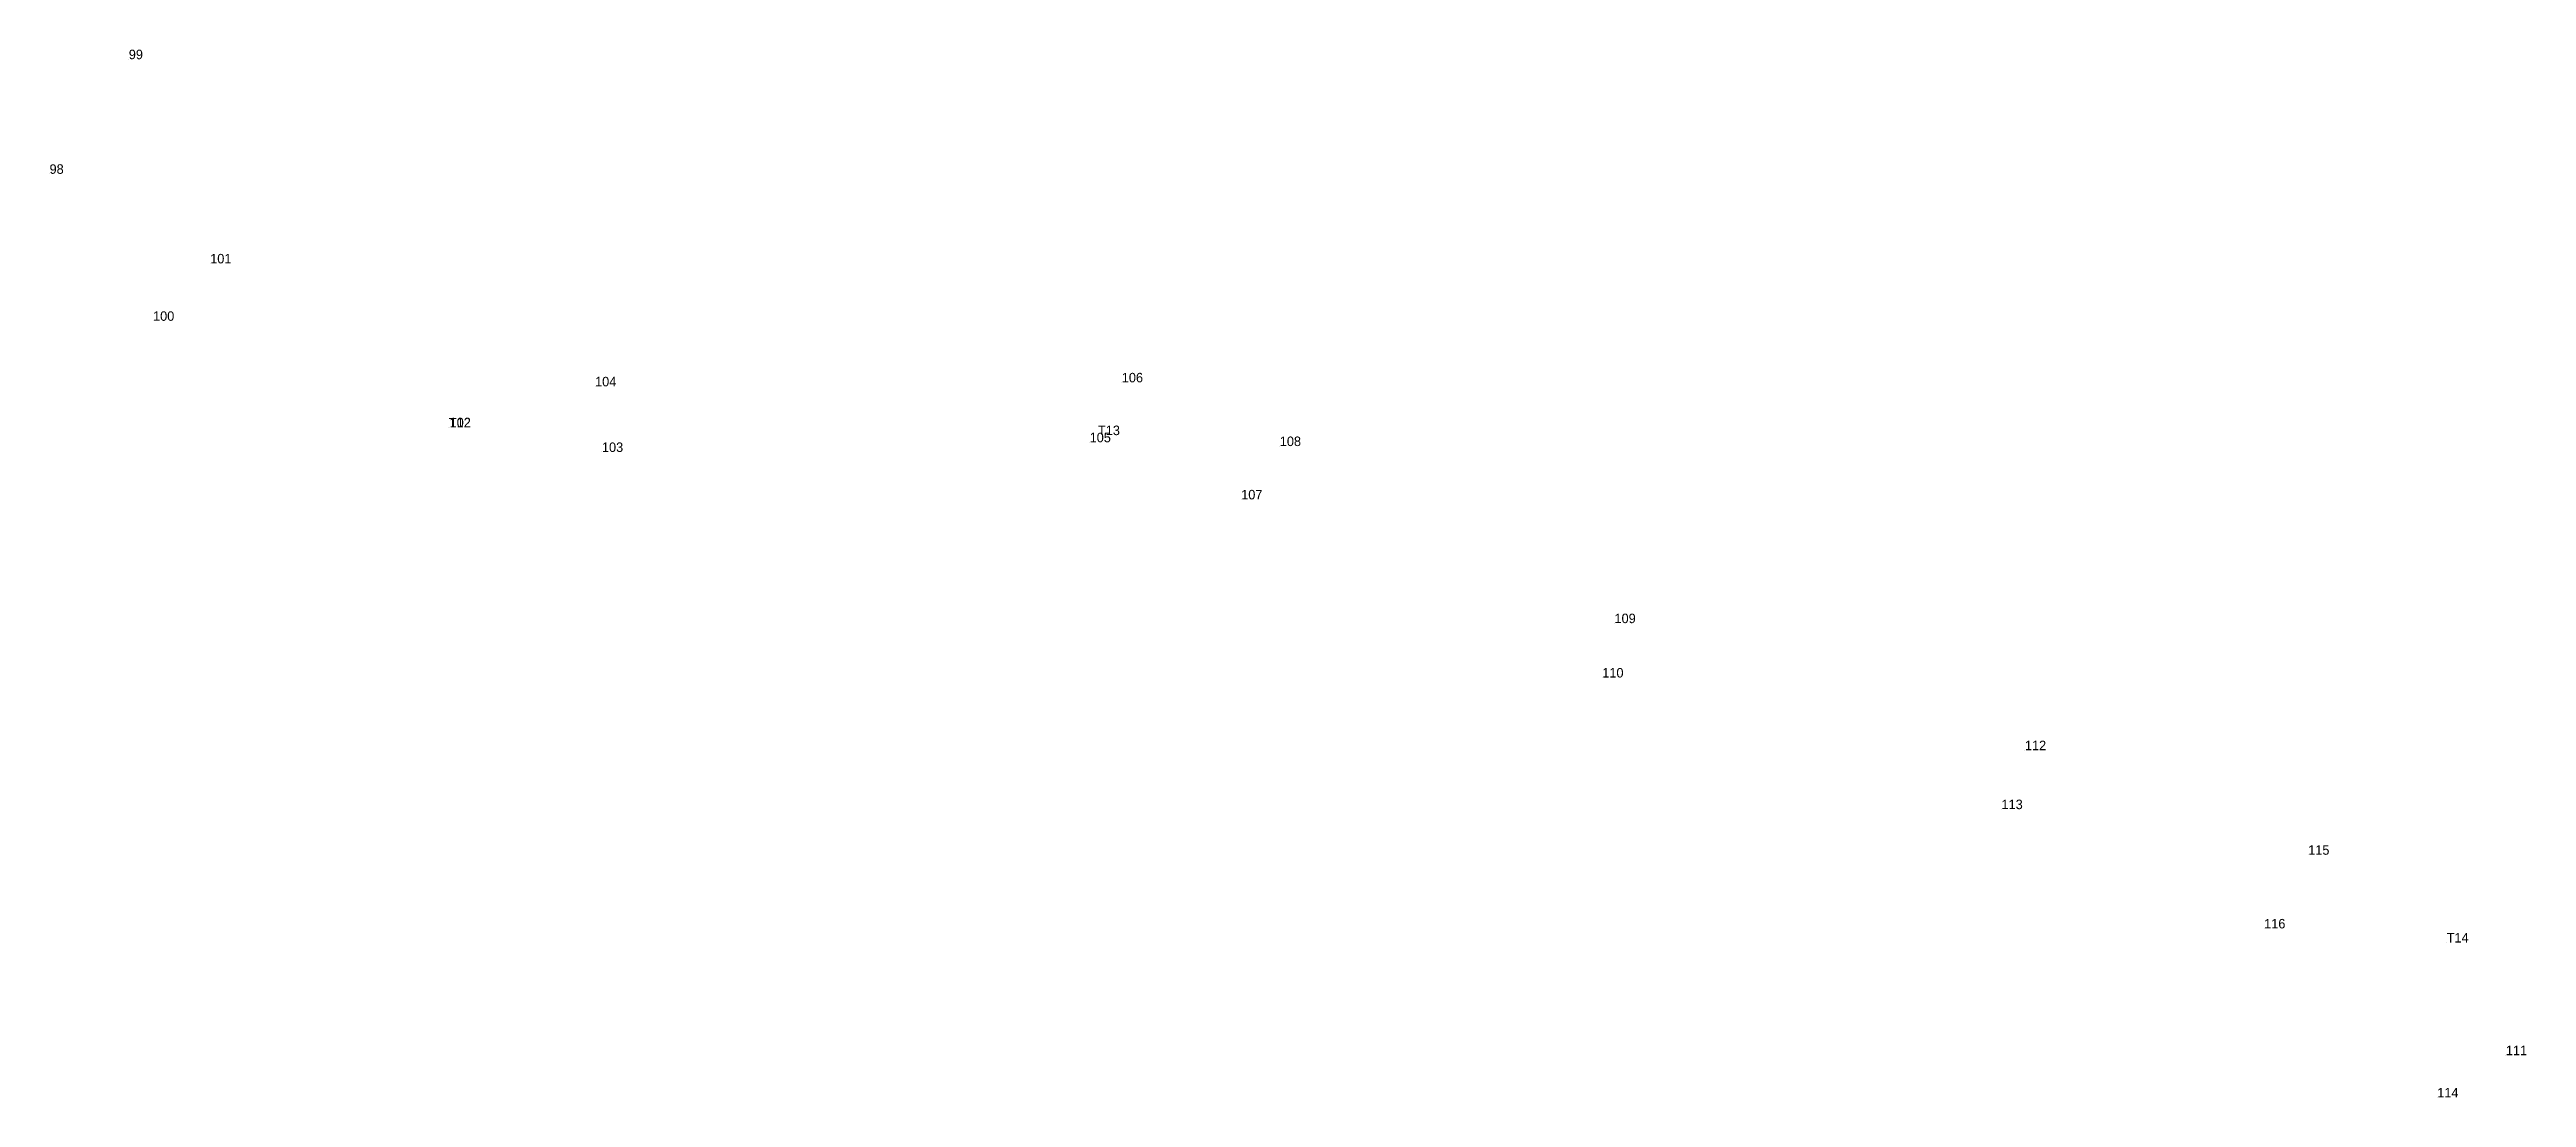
# Model space of a CAD drawing. Extents: x 554259 to 558738, y 1849029 to 1849981.
# Drawn here: x 557194.2 to 557662.8, y 1849459.2 to 1849657.4 of the extents above; entities that cross this region are included whole.
import ezdxf

# ---------------------------------------------------------------- set-up
doc = ezdxf.new("R2010")
doc.units = 0
doc.layers.add('Level 12', color=7, linetype='Continuous')
doc.layers.add('Level 7', color=7, linetype='Continuous')

msp = doc.modelspace()

# ---------------------------------------------------------------- texts
at = {"layer": 'Level 12'}
for s, p in [('99', (557209.18, 1849655.57)), ('98', (557194.19, 1849633.89)), ('101', (557224.58, 1849616.94)), ('100', (557213.77, 1849606.08)), ('104', (557297.39, 1849593.69)), ('106', (557397.03, 1849594.44)), ('T12', (557269.73, 1849585.91)), ('102', (557269.87, 1849585.95)), ('103', (557298.69, 1849581.27)), ('105', (557390.95, 1849583.11)), ('T13', (557392.53, 1849584.46)), ('108', (557426.92, 1849582.39)), ('107', (557419.62, 1849572.3)), ('109', (557490.24, 1849548.89)), ('110', (557487.93, 1849538.61)), ('112', (557567.88, 1849524.86)), ('113', (557563.45, 1849513.71)), ('115', (557621.47, 1849505.08)), ('116', (557613.14, 1849491.14)), ('T14', (557647.67, 1849488.48)), ('111', (557658.86, 1849467.17)), ('114', (557645.88, 1849459.17))]:
    msp.add_text(s, height=1.8, dxfattribs=at).set_placement(p)

# ---------------------------------------------------------------- linework, layer by layer
at = {"layer": 'Level 7'}
for p, q in [((557209.18, 1849655.57), (557209.18, 1849655.57)), ((557194.19, 1849633.89), (557194.19, 1849633.89)), ((557224.58, 1849616.95), (557224.58, 1849616.95)), ((557213.77, 1849606.08), (557213.77, 1849606.08)), ((557297.39, 1849593.69), (557297.39, 1849593.69)), ((557397.03, 1849594.43), (557397.03, 1849594.43)), ((557269.73, 1849585.91), (557269.73, 1849585.91)), ((557269.87, 1849585.95), (557269.87, 1849585.95)), ((557390.95, 1849583.11), (557390.95, 1849583.11)), ((557392.53, 1849584.46), (557392.53, 1849584.46)), ((557298.69, 1849581.27), (557298.69, 1849581.27)), ((557426.92, 1849582.39), (557426.92, 1849582.39)), ((557419.61, 1849572.3), (557419.61, 1849572.3)), ((557490.24, 1849548.89), (557490.24, 1849548.89)), ((557487.93, 1849538.61), (557487.93, 1849538.61)), ((557567.88, 1849524.86), (557567.88, 1849524.86)), ((557563.45, 1849513.71), (557563.45, 1849513.71)), ((557621.47, 1849505.08), (557621.47, 1849505.08)), ((557613.14, 1849491.14), (557613.14, 1849491.14)), ((557647.67, 1849488.48), (557647.67, 1849488.48)), ((557658.86, 1849467.17), (557658.86, 1849467.17)), ((557645.88, 1849459.17), (557645.88, 1849459.17))]:
    msp.add_line(p, q, dxfattribs=at)

msp.set_redraw_order([(e.dxf.handle, doc.entitydb.next_handle()) for e in msp.query("TEXT MTEXT ATTDEF DIMENSION ARC_DIMENSION")])  # texts and dimensions are drawn at this point

doc.saveas('drawing.dxf')
